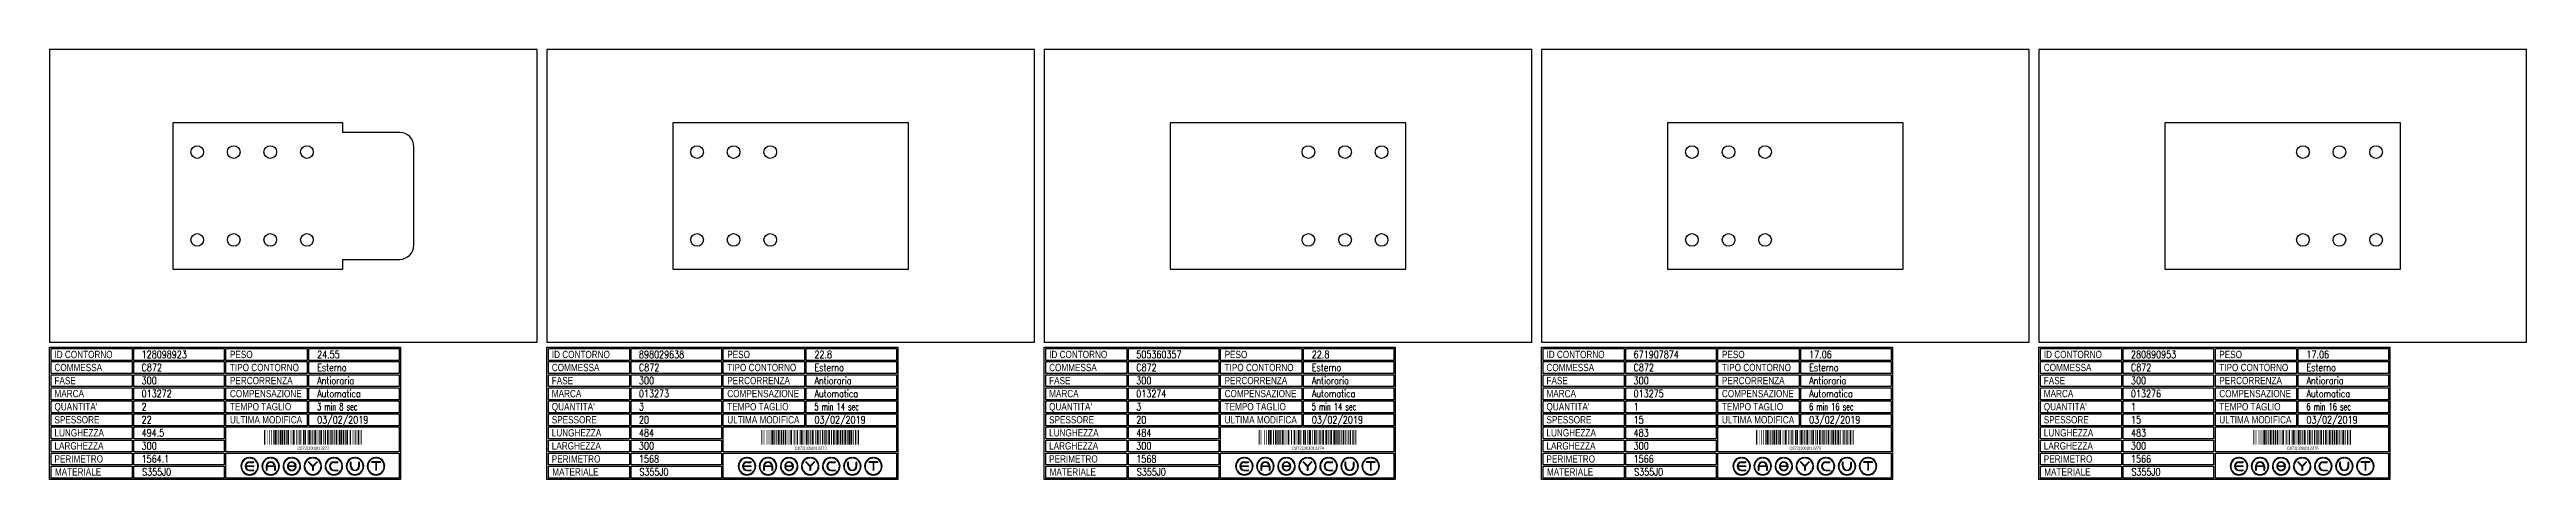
# Model space of a CAD drawing. Header units: millimetres. Extents: x 10000 to 53102, y 10000 to 35064.
# Drawn here: x 15100 to 20180, y 32341 to 33222 of the extents above; entities that cross this region are included whole.
import ezdxf
from ezdxf.enums import TextEntityAlignment as Align

# ---------------------------------------------------------------- set-up
doc = ezdxf.new("R2010")
doc.units = ezdxf.units.MM
doc.styles.add('EasyCutStyle', font='romans.shx', dxfattribs={"width": 0.8})
doc.styles.add('EasyCutStyle1', font='arial.ttf', dxfattribs={"width": 0.8})

# ---------------------------------------------------------------- blocks, each defined once
blk = doc.blocks.new('BlockShape01')
at = {"color": 253}
blk.add_lwpolyline([(0, 0), (720, 0), (720, -271), (0, -271)], close=True, dxfattribs=at)
at = {"color": 2}
for points in [[(3, -2.9), (169.3, -2.9), (169.3, -27.3), (3, -27.3)], [(3, -2.9), (169.3, -2.9), (169.3, -27.3), (3, -27.3)], [(3, -29.6), (169.3, -29.6), (169.3, -54), (3, -54)], [(361.9, -2.9), (528.3, -2.9), (528.3, -27.3), (361.9, -27.3)], [(361.9, -29.6), (528.3, -29.6), (528.3, -54), (361.9, -54)], [(3, -56.4), (169.3, -56.4), (169.3, -80.8), (3, -80.8)], [(3, -83.1), (169.3, -83.1), (169.3, -107.6), (3, -107.6)], [(361.9, -56.4), (528.3, -56.4), (528.3, -80.8), (361.9, -80.8)], [(361.9, -83.1), (528.3, -83.1), (528.3, -107.6), (361.9, -107.6)], [(3, -109.9), (169.3, -109.9), (169.3, -134.3), (3, -134.3)], [(3, -136.7), (169.3, -136.7), (169.3, -161.1), (3, -161.1)], [(361.9, -109.9), (528.3, -109.9), (528.3, -134.3), (361.9, -134.3)], [(361.9, -136.7), (528.3, -136.7), (528.3, -161.1), (361.9, -161.1)], [(3, -163.4), (169.3, -163.4), (169.3, -187.9), (3, -187.9)], [(3, -190.2), (169.3, -190.2), (169.3, -214.6), (3, -214.6)], [(3, -217), (169.3, -217), (169.3, -241.4), (3, -241.4)], [(3, -243.7), (169.3, -243.7), (169.3, -268.1), (3, -268.1)]]:
    blk.add_lwpolyline(points, close=True, dxfattribs=at)
at = {"color": 1}
for points in [[(172.7, -2.9), (358.1, -2.9), (358.1, -27.3), (172.7, -27.3)], [(172.7, -29.6), (358.1, -29.6), (358.1, -54), (172.7, -54)], [(531.6, -2.9), (717, -2.9), (717, -27.3), (531.6, -27.3)], [(531.6, -29.6), (717, -29.6), (717, -54), (531.6, -54)], [(172.7, -56.4), (358.1, -56.4), (358.1, -80.8), (172.7, -80.8)], [(172.7, -83.1), (358.1, -83.1), (358.1, -107.6), (172.7, -107.6)], [(531.6, -56.4), (717, -56.4), (717, -80.8), (531.6, -80.8)], [(531.6, -83.1), (717, -83.1), (717, -107.6), (531.6, -107.6)], [(172.7, -109.9), (358.1, -109.9), (358.1, -134.3), (172.7, -134.3)], [(172.7, -136.7), (358.1, -136.7), (358.1, -161.1), (172.7, -161.1)], [(531.6, -109.9), (717, -109.9), (717, -134.3), (531.6, -134.3)], [(531.6, -136.7), (717, -136.7), (717, -161.1), (531.6, -161.1)], [(172.7, -163.4), (358.1, -163.4), (358.1, -187.9), (172.7, -187.9)], [(172.7, -190.2), (358.1, -190.2), (358.1, -214.6), (172.7, -214.6)], [(361.9, -163.4), (717, -163.4), (717, -214.6), (361.9, -214.6)], [(172.7, -217), (358.1, -217), (358.1, -241.4), (172.7, -241.4)], [(172.7, -243.7), (358.1, -243.7), (358.1, -268.1), (172.7, -268.1)], [(361.9, -217), (717, -217), (717, -268.1), (361.9, -268.1)]]:
    blk.add_lwpolyline(points, close=True, dxfattribs=at)
at = {"color": 161, "style": 'EasyCutStyle1', "width": 0.8}
for s, p in [('COMMESSA', (10.1, -49.1)), ('ID CONTORNO', (10.1, -22.4)), ('TIPO CONTORNO', (370, -49.1)), ('PESO', (370, -22.4)), ('FASE', (10.1, -75.9)), ('MARCA', (10.1, -102.6)), ('COMPENSAZIONE', (370, -102.6)), ('PERCORRENZA', (370, -75.9)), ("QUANTITA'", (10.1, -129.4)), ('SPESSORE', (10.1, -156.2)), ('TEMPO TAGLIO', (370, -129.4)), ('ULTIMA MODIFICA', (370, -156.2)), ('LUNGHEZZA', (10.1, -182.9)), ('LARGHEZZA', (10.1, -209.7)), ('PERIMETRO', (10.1, -236.5)), ('MATERIALE', (11, -263.2))]:
    blk.add_text(s, height=15, dxfattribs=at).set_placement(p)
at = {"style": 'EasyCutStyle'}
for tag, p, width in [('ORDERSHAPE', (188.9, -49.1), 0.8), ('IDSHAPE', (188.9, -22.4), 0.8), ('TYPESHAPE', (548.8, -49.1), 0.8), ('WEIGTHSHAPE', (548.8, -22.4), 0.8), ('PHASESHAPE', (188.9, -75.9), 0.8), ('MKSHAPE', (188.9, -102.6), 0.8), ('JOUSHAPE', (548.8, -75.9), 0.8), ('COMPSHAPE', (548.8, -102.6), 0.8), ('TKSHAPE', (188.9, -156.2), 0.8), ('QTASHAPE', (188.9, -129.4), 0.8), ('TIMECUTSHAPE', (548.8, -129.4), 0.65), ('LASTMODIFYSHAPE', (548.8, -156.2), 0.8), ('LENGTHSHAPE', (188.9, -182.9), 0.8), ('HEIGHTSHAPE', (188.9, -209.7), 0.8), ('PERIMETERSHAPE', (188.9, -236.5), 0.8), ('MATSHAPE', (189.8, -263.2), 0.8)]:
    blk.add_attdef(tag, p, '', height=15, dxfattribs=dict(at, width=width))
blk = doc.blocks.new('Logo')
for color, points in [(140, [(-144.9, -7.2, -1), (-145.9, -7.6, -0.520567), (-131.2, 17.9, -1), (-131.1, 16.9, 0.520567)]), (256, [(-121.7, 0.5), (-137.5, 0.5, -0.394366), (-129.6, 7.9), (-121.7, 7.9, 1), (-121.7, 9), (-129.6, 9, 1), (-129.6, -9), (-121.7, -9, 1), (-121.7, -7.9), (-129.6, -7.9, -0.394366), (-137.5, -0.5), (-121.7, -0.5, 1)]), (140, [(-114.3, -7.2, 1), (-113.3, -7.6, 0.520567), (-128, 17.9, 0.916853), (-128.2, 16.9, 0.043377), (-128.1, 16.9, -0.520567)]), (140, [(-101.7, -7.2, -1), (-102.7, -7.6, -0.520567), (-88, 17.9, -1), (-87.9, 16.9, 0.520567)]), (140, [(-71.1, -7.2, 1), (-70.1, -7.6, 0.520567), (-84.8, 17.9, 1), (-84.9, 16.9, -0.520567)]), (140, [(-58.5, -7.2, -1), (-59.5, -7.6, -0.520567), (-44.8, 17.9, -1), (-44.7, 16.9, 0.520567)]), (256, [(-36.6, -0.5, -0.486114), (-35.5, -1.9, -0.776377), (-50.9, -2, 1), (-51.9, -2.3, 0.776377), (-34.5, -2.1, 0.486114), (-36.6, 0.5), (-49.8, 0.5, -0.486114), (-50.9, 1.9, -0.776377), (-35.5, 2, 1), (-34.5, 2.3, 0.776377), (-51.9, 2.1, 0.486114), (-49.8, -0.5)]), (140, [(-27.9, -7.2, 1), (-26.9, -7.6, 0.520567), (-41.6, 17.9, 1), (-41.7, 16.9, -0.520567)]), (140, [(-15.3, -7.2, -1), (-16.3, -7.6, -0.520567), (-1.6, 17.9, -1), (-1.5, 16.9, 0.520567)]), (256, [(0, 0.8), (-8.1, 8.8, 1), (-8.8, 8.1), (-0.5, -0.2), (-0.5, -7.9, 1), (0.5, -7.9), (0.5, -0.2), (8.8, 8.1, 1), (8.1, 8.8)]), (140, [(15.3, -7.2, 1), (16.3, -7.6, 0.520567), (1.6, 17.9, 1), (1.5, 16.9, -0.520567)]), (140, [(27.9, -7.2, -1), (26.9, -7.6, -0.520567), (41.6, 17.9, -1), (41.7, 16.9, 0.520567)]), (256, [(43.2, -9), (51.1, -9, 1), (51.1, -7.9), (43.2, -7.9, -1), (43.2, 7.9), (51.1, 7.9, 1), (51.1, 9), (43.2, 9, 1)]), (140, [(58.5, -7.2, 1), (59.5, -7.6, 0.520567), (44.8, 17.9, 1), (44.7, 16.9, -0.520567)]), (140, [(71.1, -7.2, -1), (70.1, -7.6, -0.520567), (84.8, 17.9, -1), (84.9, 16.9, 0.520567)]), (256, [(78.5, 0), (78.5, 7.9, 1), (77.4, 7.9), (77.4, 0, 1), (95.4, 0), (95.4, 7.9, 1), (94.3, 7.9), (94.3, 0, -1)]), (140, [(101.7, -7.2, 1), (102.7, -7.6, 0.520567), (88, 17.9, 1), (87.9, 16.9, -0.520567)]), (140, [(114.3, -7.2, -1), (113.3, -7.6, -0.520567), (128, 17.9, -1), (128.1, 16.9, 0.520567)]), (256, [(121.1, 9, 1), (121.1, 7.9), (129.1, 7.9), (129.1, -7.9, 1), (130.1, -7.9), (130.1, 7.9), (138.1, 7.9, 1), (138.1, 9)]), (140, [(144.9, -7.2, 1), (145.9, -7.6, 0.520567), (131.2, 17.9, 1), (131.1, 16.9, -0.520567)]), (140, [(-114.9, -10.3, 1), (-115.7, -9.7, -0.520567), (-143.5, -9.7, 1), (-144.3, -10.3, 0.520567)]), (140, [(-71.7, -10.3, 1), (-72.5, -9.7, -0.520567), (-100.3, -9.7, 1), (-101.1, -10.3, 0.520567)]), (140, [(-28.5, -10.3, 1), (-29.3, -9.7, -0.520567), (-57.1, -9.7, 1), (-57.9, -10.3, 0.520567)]), (140, [(14.7, -10.3, 1), (13.9, -9.7, -0.520567), (-13.9, -9.7, 1), (-14.7, -10.3, 0.520567)]), (140, [(57.9, -10.3, 1), (57.1, -9.7, -0.520567), (29.3, -9.7, 1), (28.5, -10.3, 0.520567)]), (140, [(101.1, -10.3, 1), (100.3, -9.7, -0.520567), (72.5, -9.7, 1), (71.7, -10.3, 0.520567)]), (140, [(144.3, -10.3, 1), (143.5, -9.7, -0.520567), (115.7, -9.7, 1), (114.9, -10.3, 0.520567)])]:
    blk.add_hatch(color=color).paths.add_polyline_path(points)
h = blk.add_hatch(color=256)
h.paths.add_polyline_path([(-78.5, -0.5), (-78.5, -7.9, 1), (-77.4, -7.9), (-77.4, 0, 1), (-95.4, 0), (-95.4, -7.9, 1), (-94.3, -7.9), (-94.3, -0.5)])
h.paths.add_polyline_path([(-94.3, 0.5, -0.933992), (-78.5, 0.5)], flags=16)
for p, q in [((-121.7, 0.5), (-137.5, 0.5)), ((-129.6, 9), (-121.7, 9)), ((-129.6, 7.9), (-121.7, 7.9)), ((-95.4, 0), (-95.4, -7.9)), ((-78.5, 0.5), (-94.3, 0.5)), ((-77.4, 0), (-77.4, -7.9)), ((-36.6, 0.5), (-49.8, 0.5)), ((-0.5, -0.2), (-8.8, 8.1)), ((0, 0.8), (-8.1, 8.8)), ((0, 0.8), (8.1, 8.8)), ((0.5, -0.2), (8.8, 8.1)), ((43.2, 9), (51.1, 9)), ((43.2, 7.9), (51.1, 7.9)), ((77.4, 0), (77.4, 7.9)), ((78.5, 0), (78.5, 7.9)), ((94.3, 0), (94.3, 7.9)), ((95.4, 0), (95.4, 7.9)), ((138.1, 9), (121.1, 9)), ((129.1, 7.9), (121.1, 7.9)), ((129.1, 7.9), (129.1, -7.9)), ((130.1, 7.9), (130.1, -7.9)), ((138.1, 7.9), (130.1, 7.9)), ((-121.7, -0.5), (-137.5, -0.5)), ((-129.6, -7.9), (-121.7, -7.9)), ((-129.6, -9), (-121.7, -9)), ((-94.3, -0.5), (-94.3, -7.9)), ((-78.5, -0.5), (-94.3, -0.5)), ((-78.5, -0.5), (-78.5, -7.9)), ((-36.6, -0.5), (-49.8, -0.5)), ((-0.5, -0.2), (-0.5, -7.9)), ((0.5, -0.2), (0.5, -7.9)), ((43.2, -7.9), (51.1, -7.9)), ((43.2, -9), (51.1, -9))]:
    blk.add_line(p, q)
at = {"color": 140}
for centre, radius, start, end in [((-129.6, 0), 18, 95, 205), ((-129.6, 0), 16.9, 95, 205), ((-131.1, 17.4), 0.54, 275, 95), ((-128.1, 17.4), 0.54, 85, 265), ((-129.6, 0), 16.9, 335, 85), ((-129.6, 0), 18, 335, 85), ((-86.4, 0), 18, 95, 205), ((-86.4, 0), 16.9, 95, 205), ((-87.9, 17.4), 0.54, 275, 95), ((-84.9, 17.4), 0.54, 85, 265), ((-86.4, 0), 16.9, 335, 85), ((-86.4, 0), 18, 335, 85), ((-43.2, 0), 18, 95, 205), ((-43.2, 0), 16.9, 95, 205), ((-44.7, 17.4), 0.54, 275, 95), ((-41.7, 17.4), 0.54, 85, 265), ((-43.2, 0), 16.9, 335, 85), ((-43.2, 0), 18, 335, 85), ((0, 0), 18, 95, 205), ((0, 0), 16.9, 95, 205), ((-1.5, 17.4), 0.54, 275, 95), ((1.5, 17.4), 0.54, 85, 265), ((0, 0), 16.9, 335, 85), ((0, 0), 18, 335, 85), ((43.2, 0), 18, 95, 205), ((43.2, 0), 16.9, 95, 205), ((41.7, 17.4), 0.54, 275, 95), ((44.7, 17.4), 0.54, 85, 265), ((43.2, 0), 16.9, 335, 85), ((43.2, 0), 18, 335, 85), ((86.4, 0), 18, 95, 205), ((86.4, 0), 16.9, 95, 205), ((84.9, 17.4), 0.54, 275, 95), ((87.9, 17.4), 0.54, 85, 265), ((86.4, 0), 16.9, 335, 85), ((86.4, 0), 18, 335, 85), ((129.6, 0), 18, 95, 205), ((129.6, 0), 16.9, 95, 205), ((128.1, 17.4), 0.54, 275, 95), ((131.1, 17.4), 0.54, 85, 265), ((129.6, 0), 16.9, 335, 85), ((129.6, 0), 18, 335, 85), ((-145.4, -7.4), 0.54, 205, 25), ((-143.9, -10), 0.54, 35, 215), ((-129.6, 0), 18, 215, 325), ((-129.6, 0), 16.9, 215, 325), ((-115.3, -10), 0.54, 325, 145), ((-113.8, -7.4), 0.54, 155, 335), ((-102.2, -7.4), 0.54, 205, 25), ((-100.7, -10), 0.54, 35, 215), ((-86.4, 0), 18, 215, 325), ((-86.4, 0), 16.9, 215, 325), ((-72.1, -10), 0.54, 325, 145), ((-70.6, -7.4), 0.54, 155, 335), ((-59, -7.4), 0.54, 205, 25), ((-57.5, -10), 0.54, 35, 215), ((-43.2, 0), 18, 215, 325), ((-43.2, 0), 16.9, 215, 325), ((-28.9, -10), 0.54, 325, 145), ((-27.4, -7.4), 0.54, 155, 335), ((-15.8, -7.4), 0.54, 205, 25), ((-14.3, -10), 0.54, 35, 215), ((0, 0), 18, 215, 325), ((0, 0), 16.9, 215, 325), ((14.3, -10), 0.54, 325, 145), ((15.8, -7.4), 0.54, 155, 335), ((27.4, -7.4), 0.54, 205, 25), ((28.9, -10), 0.54, 35, 215), ((43.2, 0), 18, 215, 325), ((43.2, 0), 16.9, 215, 325), ((57.5, -10), 0.54, 325, 145), ((59, -7.4), 0.54, 155, 335), ((70.6, -7.4), 0.54, 205, 25), ((72.1, -10), 0.54, 35, 215), ((86.4, 0), 18, 215, 325), ((86.4, 0), 16.9, 215, 325), ((100.7, -10), 0.54, 325, 145), ((102.2, -7.4), 0.54, 155, 335), ((113.8, -7.4), 0.54, 205, 25), ((115.3, -10), 0.54, 35, 215), ((129.6, 0), 18, 215, 325), ((129.6, 0), 16.9, 215, 325), ((143.9, -10), 0.54, 325, 145), ((145.4, -7.4), 0.54, 155, 335)]:
    blk.add_arc(centre, radius, start, end, dxfattribs=at)
for centre, radius, start, end in [((-129.6, 0), 9, 90, 270), ((-129.6, 0), 7.92, 90, 176.0904), ((-121.7, 8.5), 0.54, 270, 90), ((-121.7, 0), 0.54, 270, 90), ((-86.4, 0), 9, 0, 180), ((-86.4, 0), 7.92, 3.9096, 176.0904), ((-49.8, 1.6), 2.16, 166.2998, 270), ((-43.2, 0), 9, 15, 166.2998), ((-43.2, 0), 7.92, 15, 166.2998), ((-49.8, 1.6), 1.08, 166.2998, 270), ((-36.6, -1.6), 2.16, 346.2998, 90), ((-35, 2.2), 0.54, 195, 15), ((-8.5, 8.5), 0.54, 45, 225), ((8.5, 8.5), 0.54, 315, 135), ((43.2, 0), 9, 90, 270), ((43.2, 0), 7.92, 90, 270), ((51.1, 8.5), 0.54, 270, 90), ((77.9, 7.9), 0.54, 0, 180), ((86.4, 0), 9, 180, 0), ((86.4, 0), 7.92, 180, 0), ((94.9, 7.9), 0.54, 0, 180), ((121.1, 8.5), 0.54, 90, 270), ((138.1, 8.5), 0.54, 270, 90), ((-129.6, 0), 7.92, 183.9096, 270), ((-121.7, -8.5), 0.54, 270, 90), ((-94.9, -7.9), 0.54, 180, 0), ((-77.9, -7.9), 0.54, 180, 0), ((-51.4, -2.2), 0.54, 15, 195), ((-43.2, 0), 9, 195, 346.2998), ((-43.2, 0), 7.92, 195, 346.2998), ((-36.6, -1.6), 1.08, 346.2998, 90), ((0, -7.9), 0.54, 180, 0), ((51.1, -8.5), 0.54, 270, 90), ((129.6, -7.9), 0.54, 180, 0)]:
    blk.add_arc(centre, radius, start, end)
blk = doc.blocks.new('128098923_128', base_point=(287.3, -370))
at = {"linetype": 'Continuous'}
for points, const_width in [([(288.3, -370), (288.3, -340)], 2), ([(290.8, -370), (290.8, -340)], 1), ([(293.8, -370), (293.8, -340)], 1), ([(298.8, -370), (298.8, -340)], 1), ([(302.8, -370), (302.8, -340)], 1), ([(307.3, -370), (307.3, -340)], 2), ([(310.8, -370), (310.8, -340)], 3), ([(313.8, -370), (313.8, -340)], 1), ([(317.3, -370), (317.3, -340)], 2), ([(321.8, -370), (321.8, -340)], 3), ([(325.3, -370), (325.3, -340)], 2), ([(328.8, -370), (328.8, -340)], 3), ([(332.3, -370), (332.3, -340)], 2), ([(336.8, -370), (336.8, -340)], 3), ([(340.8, -370), (340.8, -340)], 1), ([(342.8, -370), (342.8, -340)], 1), ([(344.8, -370), (344.8, -340)], 1), ([(348.3, -370), (348.3, -340)], 4), ([(354.3, -370), (354.3, -340)], 2), ([(357.8, -370), (357.8, -340)], 1), ([(360.8, -370), (360.8, -340)], 3), ([(364.8, -370), (364.8, -340)], 1), ([(368.8, -370), (368.8, -340)], 3), ([(372.3, -370), (372.3, -340)], 2), ([(375.8, -370), (375.8, -340)], 1), ([(379.8, -370), (379.8, -340)], 3), ([(383.3, -370), (383.3, -340)], 2), ([(386.8, -370), (386.8, -340)], 1), ([(388.8, -370), (388.8, -340)], 1), ([(392.3, -370), (392.3, -340)], 4), ([(397.8, -370), (397.8, -340)], 1), ([(401.8, -370), (401.8, -340)], 3), ([(405.3, -370), (405.3, -340)], 2), ([(408.8, -370), (408.8, -340)], 1), ([(412.8, -370), (412.8, -340)], 3), ([(417.3, -370), (417.3, -340)], 2), ([(420.3, -370), (420.3, -340)], 2), ([(423.8, -370), (423.8, -340)], 1), ([(426.8, -370), (426.8, -340)], 3), ([(431.3, -370), (431.3, -340)], 2), ([(435.8, -370), (435.8, -340)], 3), ([(439.8, -370), (439.8, -340)], 1), ([(442.8, -370), (442.8, -340)], 3), ([(446.3, -370), (446.3, -340)], 2), ([(449.8, -370), (449.8, -340)], 3), ([(453.3, -370), (453.3, -340)], 2), ([(457.8, -370), (457.8, -340)], 3), ([(461.8, -370), (461.8, -340)], 1), ([(464.3, -370), (464.3, -340)], 2), ([(469.8, -370), (469.8, -340)], 1), ([(472.8, -370), (472.8, -340)], 1), ([(475.3, -370), (475.3, -340)], 2), ([(480.8, -370), (480.8, -340)], 3), ([(483.8, -370), (483.8, -340)], 1), ([(486.3, -370), (486.3, -340)], 2)]:
    blk.add_lwpolyline(points, dxfattribs=dict(at, const_width=const_width))
blk.add_text('C872|300|013272', height=6).set_placement((388.3, -380.5), align=Align.CENTER)
blk = doc.blocks.new('898029638_128', base_point=(282, -370))
at = {"linetype": 'Continuous'}
for points, const_width in [([(283, -370), (283, -340)], 2), ([(285.5, -370), (285.5, -340)], 1), ([(288.5, -370), (288.5, -340)], 1), ([(293.5, -370), (293.5, -340)], 1), ([(297.5, -370), (297.5, -340)], 1), ([(302, -370), (302, -340)], 2), ([(305.5, -370), (305.5, -340)], 3), ([(308.5, -370), (308.5, -340)], 1), ([(312, -370), (312, -340)], 2), ([(316.5, -370), (316.5, -340)], 3), ([(320, -370), (320, -340)], 2), ([(323.5, -370), (323.5, -340)], 3), ([(327, -370), (327, -340)], 2), ([(331.5, -370), (331.5, -340)], 3), ([(335.5, -370), (335.5, -340)], 1), ([(337.5, -370), (337.5, -340)], 1), ([(339.5, -370), (339.5, -340)], 1), ([(343, -370), (343, -340)], 4), ([(349, -370), (349, -340)], 2), ([(352.5, -370), (352.5, -340)], 1), ([(355.5, -370), (355.5, -340)], 3), ([(359.5, -370), (359.5, -340)], 1), ([(363.5, -370), (363.5, -340)], 3), ([(367, -370), (367, -340)], 2), ([(370.5, -370), (370.5, -340)], 1), ([(374.5, -370), (374.5, -340)], 3), ([(378, -370), (378, -340)], 2), ([(381.5, -370), (381.5, -340)], 1), ([(383.5, -370), (383.5, -340)], 1), ([(387, -370), (387, -340)], 4), ([(392.5, -370), (392.5, -340)], 1), ([(396.5, -370), (396.5, -340)], 3), ([(400, -370), (400, -340)], 2), ([(403.5, -370), (403.5, -340)], 1), ([(407.5, -370), (407.5, -340)], 3), ([(412, -370), (412, -340)], 2), ([(415, -370), (415, -340)], 2), ([(418.5, -370), (418.5, -340)], 1), ([(421.5, -370), (421.5, -340)], 3), ([(426, -370), (426, -340)], 2), ([(430.5, -370), (430.5, -340)], 3), ([(434.5, -370), (434.5, -340)], 1), ([(437.5, -370), (437.5, -340)], 3), ([(441, -370), (441, -340)], 2), ([(444.5, -370), (444.5, -340)], 3), ([(448, -370), (448, -340)], 2), ([(451.5, -370), (451.5, -340)], 1), ([(454.5, -370), (454.5, -340)], 3), ([(459, -370), (459, -340)], 2), ([(463, -370), (463, -340)], 4), ([(467, -370), (467, -340)], 2), ([(470, -370), (470, -340)], 2), ([(475.5, -370), (475.5, -340)], 3), ([(478.5, -370), (478.5, -340)], 1), ([(481, -370), (481, -340)], 2)]:
    blk.add_lwpolyline(points, dxfattribs=dict(at, const_width=const_width))
blk.add_text('C872|300|013273', height=6).set_placement((383, -380.5), align=Align.CENTER)
blk = doc.blocks.new('505360357_128', base_point=(282, -370))
at = {"linetype": 'Continuous'}
for points, const_width in [([(283, -370), (283, -340)], 2), ([(285.5, -370), (285.5, -340)], 1), ([(288.5, -370), (288.5, -340)], 1), ([(293.5, -370), (293.5, -340)], 1), ([(297.5, -370), (297.5, -340)], 1), ([(302, -370), (302, -340)], 2), ([(305.5, -370), (305.5, -340)], 3), ([(308.5, -370), (308.5, -340)], 1), ([(312, -370), (312, -340)], 2), ([(316.5, -370), (316.5, -340)], 3), ([(320, -370), (320, -340)], 2), ([(323.5, -370), (323.5, -340)], 3), ([(327, -370), (327, -340)], 2), ([(331.5, -370), (331.5, -340)], 3), ([(335.5, -370), (335.5, -340)], 1), ([(337.5, -370), (337.5, -340)], 1), ([(339.5, -370), (339.5, -340)], 1), ([(343, -370), (343, -340)], 4), ([(349, -370), (349, -340)], 2), ([(352.5, -370), (352.5, -340)], 1), ([(355.5, -370), (355.5, -340)], 3), ([(359.5, -370), (359.5, -340)], 1), ([(363.5, -370), (363.5, -340)], 3), ([(367, -370), (367, -340)], 2), ([(370.5, -370), (370.5, -340)], 1), ([(374.5, -370), (374.5, -340)], 3), ([(378, -370), (378, -340)], 2), ([(381.5, -370), (381.5, -340)], 1), ([(383.5, -370), (383.5, -340)], 1), ([(387, -370), (387, -340)], 4), ([(392.5, -370), (392.5, -340)], 1), ([(396.5, -370), (396.5, -340)], 3), ([(400, -370), (400, -340)], 2), ([(403.5, -370), (403.5, -340)], 1), ([(407.5, -370), (407.5, -340)], 3), ([(412, -370), (412, -340)], 2), ([(415, -370), (415, -340)], 2), ([(418.5, -370), (418.5, -340)], 1), ([(421.5, -370), (421.5, -340)], 3), ([(426, -370), (426, -340)], 2), ([(430.5, -370), (430.5, -340)], 3), ([(434.5, -370), (434.5, -340)], 1), ([(437.5, -370), (437.5, -340)], 3), ([(441, -370), (441, -340)], 2), ([(444.5, -370), (444.5, -340)], 3), ([(448, -370), (448, -340)], 2), ([(451.5, -370), (451.5, -340)], 1), ([(455.5, -370), (455.5, -340)], 3), ([(459, -370), (459, -340)], 2), ([(463, -370), (463, -340)], 2), ([(467, -370), (467, -340)], 2), ([(470, -370), (470, -340)], 2), ([(475.5, -370), (475.5, -340)], 3), ([(478.5, -370), (478.5, -340)], 1), ([(481, -370), (481, -340)], 2)]:
    blk.add_lwpolyline(points, dxfattribs=dict(at, const_width=const_width))
blk.add_text('C872|300|013274', height=6).set_placement((383, -380.5), align=Align.CENTER)
blk = doc.blocks.new('671907874_128', base_point=(281.5, -370))
at = {"linetype": 'Continuous'}
for points, const_width in [([(282.5, -370), (282.5, -340)], 2), ([(285, -370), (285, -340)], 1), ([(288, -370), (288, -340)], 1), ([(293, -370), (293, -340)], 1), ([(297, -370), (297, -340)], 1), ([(301.5, -370), (301.5, -340)], 2), ([(305, -370), (305, -340)], 3), ([(308, -370), (308, -340)], 1), ([(311.5, -370), (311.5, -340)], 2), ([(316, -370), (316, -340)], 3), ([(319.5, -370), (319.5, -340)], 2), ([(323, -370), (323, -340)], 3), ([(326.5, -370), (326.5, -340)], 2), ([(331, -370), (331, -340)], 3), ([(335, -370), (335, -340)], 1), ([(337, -370), (337, -340)], 1), ([(339, -370), (339, -340)], 1), ([(342.5, -370), (342.5, -340)], 4), ([(348.5, -370), (348.5, -340)], 2), ([(352, -370), (352, -340)], 1), ([(355, -370), (355, -340)], 3), ([(359, -370), (359, -340)], 1), ([(363, -370), (363, -340)], 3), ([(366.5, -370), (366.5, -340)], 2), ([(370, -370), (370, -340)], 1), ([(374, -370), (374, -340)], 3), ([(377.5, -370), (377.5, -340)], 2), ([(381, -370), (381, -340)], 1), ([(383, -370), (383, -340)], 1), ([(386.5, -370), (386.5, -340)], 4), ([(392, -370), (392, -340)], 1), ([(396, -370), (396, -340)], 3), ([(399.5, -370), (399.5, -340)], 2), ([(403, -370), (403, -340)], 1), ([(407, -370), (407, -340)], 3), ([(411.5, -370), (411.5, -340)], 2), ([(414.5, -370), (414.5, -340)], 2), ([(418, -370), (418, -340)], 1), ([(421, -370), (421, -340)], 3), ([(425.5, -370), (425.5, -340)], 2), ([(430, -370), (430, -340)], 3), ([(434, -370), (434, -340)], 1), ([(437, -370), (437, -340)], 3), ([(440.5, -370), (440.5, -340)], 2), ([(444, -370), (444, -340)], 3), ([(447.5, -370), (447.5, -340)], 2), ([(451, -370), (451, -340)], 3), ([(455, -370), (455, -340)], 1), ([(458, -370), (458, -340)], 1), ([(462, -370), (462, -340)], 3), ([(466.5, -370), (466.5, -340)], 2), ([(469.5, -370), (469.5, -340)], 2), ([(475, -370), (475, -340)], 3), ([(478, -370), (478, -340)], 1), ([(480.5, -370), (480.5, -340)], 2)]:
    blk.add_lwpolyline(points, dxfattribs=dict(at, const_width=const_width))
blk.add_text('C872|300|013275', height=6).set_placement((382.5, -380.5), align=Align.CENTER)
blk = doc.blocks.new('280890953_128', base_point=(281.5, -370))
at = {"linetype": 'Continuous'}
for points, const_width in [([(282.5, -370), (282.5, -340)], 2), ([(285, -370), (285, -340)], 1), ([(288, -370), (288, -340)], 1), ([(293, -370), (293, -340)], 1), ([(297, -370), (297, -340)], 1), ([(301.5, -370), (301.5, -340)], 2), ([(305, -370), (305, -340)], 3), ([(308, -370), (308, -340)], 1), ([(311.5, -370), (311.5, -340)], 2), ([(316, -370), (316, -340)], 3), ([(319.5, -370), (319.5, -340)], 2), ([(323, -370), (323, -340)], 3), ([(326.5, -370), (326.5, -340)], 2), ([(331, -370), (331, -340)], 3), ([(335, -370), (335, -340)], 1), ([(337, -370), (337, -340)], 1), ([(339, -370), (339, -340)], 1), ([(342.5, -370), (342.5, -340)], 4), ([(348.5, -370), (348.5, -340)], 2), ([(352, -370), (352, -340)], 1), ([(355, -370), (355, -340)], 3), ([(359, -370), (359, -340)], 1), ([(363, -370), (363, -340)], 3), ([(366.5, -370), (366.5, -340)], 2), ([(370, -370), (370, -340)], 1), ([(374, -370), (374, -340)], 3), ([(377.5, -370), (377.5, -340)], 2), ([(381, -370), (381, -340)], 1), ([(383, -370), (383, -340)], 1), ([(386.5, -370), (386.5, -340)], 4), ([(392, -370), (392, -340)], 1), ([(396, -370), (396, -340)], 3), ([(399.5, -370), (399.5, -340)], 2), ([(403, -370), (403, -340)], 1), ([(407, -370), (407, -340)], 3), ([(411.5, -370), (411.5, -340)], 2), ([(414.5, -370), (414.5, -340)], 2), ([(418, -370), (418, -340)], 1), ([(421, -370), (421, -340)], 3), ([(425.5, -370), (425.5, -340)], 2), ([(430, -370), (430, -340)], 3), ([(434, -370), (434, -340)], 1), ([(437, -370), (437, -340)], 3), ([(440.5, -370), (440.5, -340)], 2), ([(444, -370), (444, -340)], 3), ([(447.5, -370), (447.5, -340)], 2), ([(452, -370), (452, -340)], 3), ([(455, -370), (455, -340)], 1), ([(458.5, -370), (458.5, -340)], 2), ([(463.5, -370), (463.5, -340)], 2), ([(466.5, -370), (466.5, -340)], 2), ([(469.5, -370), (469.5, -340)], 2), ([(475, -370), (475, -340)], 3), ([(478, -370), (478, -340)], 1), ([(480.5, -370), (480.5, -340)], 2)]:
    blk.add_lwpolyline(points, dxfattribs=dict(at, const_width=const_width))
blk.add_text('C872|300|013276', height=6).set_placement((382.5, -380.5), align=Align.CENTER)

msp = doc.modelspace()

# ---------------------------------------------------------------- linework, layer by layer
for p, q in [((16100, 33222), (15100, 33222)), ((15100, 33222), (15100, 32622)), ((16100, 32622), (16100, 33222)), ((17120, 33222), (16120, 33222)), ((16120, 33222), (16120, 32622)), ((17120, 32622), (17120, 33222)), ((18140, 33222), (17140, 33222)), ((17140, 33222), (17140, 32622)), ((18140, 32622), (18140, 33222)), ((19160, 33222), (18160, 33222)), ((18160, 33222), (18160, 32622)), ((19160, 32622), (19160, 33222)), ((20180, 33222), (19180, 33222)), ((19180, 33222), (19180, 32622)), ((20180, 32622), (20180, 33222)), ((15100, 32622), (16100, 32622)), ((16120, 32622), (17120, 32622)), ((17140, 32622), (18140, 32622)), ((18160, 32622), (19160, 32622)), ((19180, 32622), (20180, 32622))]:
    msp.add_line(p, q)
at = {"color": 2}
msp.add_lwpolyline([(15352.8, 32772), (15701.8, 32772), (15701.8, 32792), (15818.3, 32792, 0.414214), (15847.3, 32821), (15847.3, 33023, 0.414214), (15818.3, 33052), (15701.8, 33052), (15701.8, 33072), (15352.8, 33072)], format="xyb", close=True, dxfattribs=at)
for points in [[(16378, 32772), (16862, 32772), (16862, 33072), (16378, 33072)], [(17398, 32772), (17882, 32772), (17882, 33072), (17398, 33072)], [(18418.5, 32772), (18901.5, 32772), (18901.5, 33072), (18418.5, 33072)], [(19438.5, 32772), (19921.5, 32772), (19921.5, 33072), (19438.5, 33072)]]:
    msp.add_lwpolyline(points, close=True, dxfattribs=at)
at = {"color": 4}
for centre in [(15402.8, 33012), (15477.8, 33012), (15552.8, 33012), (15627.8, 33012), (16428, 33012), (16503, 33012), (16578, 33012), (17682, 33012), (17757, 33012), (17832, 33012), (18468.5, 33012), (18543.5, 33012), (18618.5, 33012), (19721.5, 33012), (19796.5, 33012), (19871.5, 33012), (15402.8, 32832), (15477.8, 32832), (15552.8, 32832), (15627.8, 32832), (16428, 32832), (16503, 32832), (16578, 32832), (17682, 32832), (17757, 32832), (17832, 32832), (18468.5, 32832), (18543.5, 32832), (18618.5, 32832), (19721.5, 32832), (19796.5, 32832), (19871.5, 32832)]:
    msp.add_circle(centre, 13, dxfattribs=at)

# ---------------------------------------------------------------- block references
for p, values in [((15100, 32612), {'IDSHAPE': '128098923', 'ORDERSHAPE': 'C872', 'PHASESHAPE': '300', 'MKSHAPE': '013272', 'TKSHAPE': '22', 'LENGTHSHAPE': '494.5', 'HEIGHTSHAPE': '300', 'MATSHAPE': 'S355J0', 'LASTMODIFYSHAPE': '03/02/2019', 'PERIMETERSHAPE': '1564.1', 'WEIGTHSHAPE': '24.55', 'TYPESHAPE': 'Esterno', 'JOUSHAPE': 'Antioraria', 'COMPSHAPE': 'Automatica', 'TIMECUTSHAPE': '3 min 8 sec', 'QTASHAPE': '2'}), ((16120, 32612), {'IDSHAPE': '898029638', 'ORDERSHAPE': 'C872', 'PHASESHAPE': '300', 'MKSHAPE': '013273', 'TKSHAPE': '20', 'LENGTHSHAPE': '484', 'HEIGHTSHAPE': '300', 'MATSHAPE': 'S355J0', 'LASTMODIFYSHAPE': '03/02/2019', 'PERIMETERSHAPE': '1568', 'WEIGTHSHAPE': '22.8', 'TYPESHAPE': 'Esterno', 'JOUSHAPE': 'Antioraria', 'COMPSHAPE': 'Automatica', 'TIMECUTSHAPE': '5 min 14 sec', 'QTASHAPE': '3'}), ((17140, 32612), {'IDSHAPE': '505360357', 'ORDERSHAPE': 'C872', 'PHASESHAPE': '300', 'MKSHAPE': '013274', 'TKSHAPE': '20', 'LENGTHSHAPE': '484', 'HEIGHTSHAPE': '300', 'MATSHAPE': 'S355J0', 'LASTMODIFYSHAPE': '03/02/2019', 'PERIMETERSHAPE': '1568', 'WEIGTHSHAPE': '22.8', 'TYPESHAPE': 'Esterno', 'JOUSHAPE': 'Antioraria', 'COMPSHAPE': 'Automatica', 'TIMECUTSHAPE': '5 min 14 sec', 'QTASHAPE': '3'}), ((18160, 32612), {'IDSHAPE': '671907874', 'ORDERSHAPE': 'C872', 'PHASESHAPE': '300', 'MKSHAPE': '013275', 'TKSHAPE': '15', 'LENGTHSHAPE': '483', 'HEIGHTSHAPE': '300', 'MATSHAPE': 'S355J0', 'LASTMODIFYSHAPE': '03/02/2019', 'PERIMETERSHAPE': '1566', 'WEIGTHSHAPE': '17.06', 'TYPESHAPE': 'Esterno', 'JOUSHAPE': 'Antioraria', 'COMPSHAPE': 'Automatica', 'TIMECUTSHAPE': '6 min 16 sec', 'QTASHAPE': '1'}), ((19180, 32612), {'IDSHAPE': '280890953', 'ORDERSHAPE': 'C872', 'PHASESHAPE': '300', 'MKSHAPE': '013276', 'TKSHAPE': '15', 'LENGTHSHAPE': '483', 'HEIGHTSHAPE': '300', 'MATSHAPE': 'S355J0', 'LASTMODIFYSHAPE': '03/02/2019', 'PERIMETERSHAPE': '1566', 'WEIGTHSHAPE': '17.06', 'TYPESHAPE': 'Esterno', 'JOUSHAPE': 'Antioraria', 'COMPSHAPE': 'Automatica', 'TIMECUTSHAPE': '6 min 16 sec', 'QTASHAPE': '1'})]:
    msp.add_blockref('BlockShape01', p).add_auto_attribs(values)
for name, p in [('128098923_128', (15540, 32412.5)), ('898029638_128', (16560, 32412.5)), ('505360357_128', (17580, 32412.5)), ('671907874_128', (18600, 32412.5)), ('280890953_128', (19620, 32412.5)), ('Logo', (15640, 32368)), ('Logo', (16660, 32368)), ('Logo', (17680, 32368)), ('Logo', (18700, 32368)), ('Logo', (19720, 32368))]:
    msp.add_blockref(name, p)

doc.saveas('drawing.dxf')
